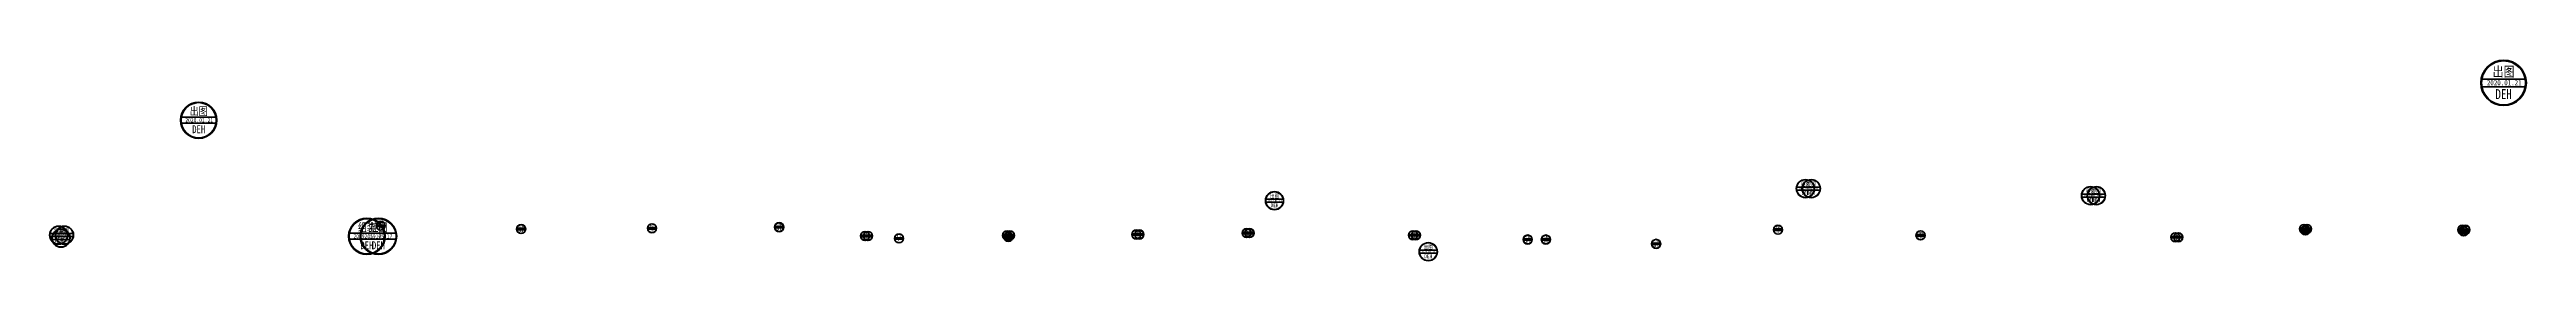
# Model space of a CAD drawing. Header units: millimetres. Extents: x 1333 to 131050, y -107161 to -5704.
# Drawn here: x 43103 to 51252, y -60538 to -59876 of the extents above; entities that cross this region are included whole.
import ezdxf
from ezdxf.enums import TextEntityAlignment as Align

# ---------------------------------------------------------------- set-up
doc = ezdxf.new("R2010")
doc.units = ezdxf.units.MM
doc.header["$LTSCALE"] = 0.5
for name, color, linetype, lineweight in [('印章专用-出图', 1, 'Continuous', 80), ('印章专用-控图', 1, 'Continuous', 80), ('印章专用-组装', 1, 'Continuous', 80)]:
    doc.layers.add(name, color=color, linetype=linetype, lineweight=lineweight)
doc.styles.add('国标', font='simfang.ttf', dxfattribs={"width": 0.8})

# ---------------------------------------------------------------- blocks, each defined once
blk = doc.blocks.new('出图章')
at = {"layer": '印章专用-出图'}
h = blk.add_hatch(color=256, dxfattribs=at)
h.paths.add_polyline_path([(-15, 0, 1), (15, 0, 1)])
h.paths.add_polyline_path([(14.5, 0, -1), (-14.5, 0, -1)], flags=16)
h.paths.add_polyline_path([(-7.3, -12.3), (7.4, -12.3), (7.4, -2.7), (-7.3, -2.7)], flags=8)
at = {"layer": '印章专用-出图', "lineweight": 35}
for p, q in [((-14.3, 2.5), (14.3, 2.5)), ((-14.3, -2.5), (14.3, -2.5))]:
    blk.add_line(p, q, dxfattribs=at)
for radius in [15, 14.5]:
    blk.add_circle((0, 0), radius, dxfattribs=at)
at = {"layer": '印章专用-出图', "color": 4, "style": '国标', "width": 0.8}
blk.add_text('DEH', height=6.56, dxfattribs=at).set_placement((0, -10.7), align=Align.CENTER)
at = {"layer": '印章专用-出图', "color": 2, "style": '国标', "width": 0.8}
blk.add_attdef('XXXX.XX.XX', text='', height=3.5, dxfattribs=at).set_placement((0.4, 0.1), align=Align.MIDDLE_CENTER)
at = {"layer": '印章专用-出图', "color": 3, "style": '国标', "width": 0.8}
blk.add_attdef('出图', text='', height=6.6, dxfattribs=at).set_placement((0, 7.4), align=Align.MIDDLE_CENTER)
blk = doc.blocks.new('YZ-CT')
at = {"layer": '印章专用-出图'}
blk.add_blockref('出图章', (0.6, 0), dxfattribs=at).add_auto_attribs({'出图': '出图', 'XXXX.XX.XX': '2020.01.21'})
blk = doc.blocks.new('控图章')
at = {"layer": '印章专用-控图'}
h = blk.add_hatch(color=256, dxfattribs=at)
h.paths.add_polyline_path([(-15, 0, 1), (15, 0, 1)])
h.paths.add_polyline_path([(14.5, 0, -1), (-14.5, 0, -1)], flags=16)
at = {"layer": '印章专用-控图', "lineweight": 35}
for p, q in [((-14.3, 2.5), (14.3, 2.5)), ((-14.3, -2.5), (14.3, -2.5))]:
    blk.add_line(p, q, dxfattribs=at)
for radius in [15, 14.5]:
    blk.add_circle((0, 0), radius, dxfattribs=at)
at = {"layer": '印章专用-控图', "color": 4, "style": '国标', "width": 0.8}
blk.add_text('DEH', height=6.56, dxfattribs=at).set_placement((0, -10.7), align=Align.CENTER)
at = {"layer": '印章专用-控图', "color": 2, "style": '国标', "width": 0.8}
blk.add_attdef('XXXX.XX.XX', text='', height=3.5, dxfattribs=at).set_placement((0, 0), align=Align.MIDDLE_CENTER)
at = {"layer": '印章专用-控图', "color": 3, "style": '国标', "width": 0.8}
blk.add_attdef('控图', text='', height=6.6, dxfattribs=at).set_placement((0, 7.4), align=Align.MIDDLE_CENTER)
blk = doc.blocks.new('YZ-KT')
at = {"layer": '印章专用-控图'}
blk.add_blockref('控图章', (0.6, 0), dxfattribs=at).add_auto_attribs({'XXXX.XX.XX': '2019.05.17', '控图': '控图'})
blk = doc.blocks.new('组装章')
at = {"layer": '印章专用-组装', "lineweight": 35}
h = blk.add_hatch(color=256, dxfattribs=at)
h.paths.add_polyline_path([(-15, 0, 1), (15, 0, 1)])
h.paths.add_polyline_path([(14.5, 0, -1), (-14.5, 0, -1)], flags=16)
for p, q in [((-14.3, 2.5), (14.3, 2.5)), ((-14.3, -2.5), (14.3, -2.5))]:
    blk.add_line(p, q, dxfattribs=at)
for radius in [15, 14.5]:
    blk.add_circle((0, 0), radius, dxfattribs=at)
at = {"layer": '印章专用-组装', "color": 4, "style": '国标', "width": 0.8}
blk.add_text('DEH', height=6.56, dxfattribs=at).set_placement((0, -10.7), align=Align.CENTER)
at = {"layer": '印章专用-组装', "color": 2, "style": '国标', "width": 0.8}
blk.add_attdef('XXXX.XX.XX', text='', height=3.5, dxfattribs=at).set_placement((0.4, 0.1), align=Align.MIDDLE_CENTER)
at = {"layer": '印章专用-组装', "color": 3, "style": '国标', "width": 0.8}
blk.add_attdef('组装', text='', height=6.6, dxfattribs=at).set_placement((0, 7.4), align=Align.MIDDLE_CENTER)
blk = doc.blocks.new('YZ-ZZ')
at = {"layer": '印章专用-组装'}
blk.add_blockref('组装章', (0.6, 0), dxfattribs=at).add_auto_attribs({'组装': '组装', 'XXXX.XX.XX': '2019.05.17'})

msp = doc.modelspace()

# ---------------------------------------------------------------- block references
at = {"layer": '印章专用-出图'}
for p, xscale, yscale, zscale in [((51173.867, -59950.69), 5, 5, 5), ((43591.112, -60073.897), 4, 4, 4), ((47131.904, -60339.488), 2, 2, 2), ((43139.473, -60463.103), 2, 2, 2), ((47637.617, -60507.979), 2, 2, 2)]:
    msp.add_blockref('YZ-CT', p, dxfattribs=dict(at, xscale=xscale, yscale=yscale, zscale=zscale))
for p in [(44191.928, -60422.273), (44653.719, -60433.111), (45084.268, -60430.409), (45502.681, -60426.796), (45897.064, -60464.02), (46256.462, -60459.078), (48387.932, -60481.935), (48788.836, -60435.377), (49257.942, -60453.827), (50523.617, -60437.673), (51044.676, -60440.54)]:
    msp.add_blockref('YZ-CT', p, dxfattribs=at)
at = {"layer": '印章专用-控图'}
for p, xscale, yscale, zscale in [((48897.667, -60299.505), 2, 2, 2), ((49835.705, -60322.725), 2, 2, 2), ((43150.523, -60453.103), 2, 2, 2), ((44182.451, -60456.984), 4, 4, 4)]:
    msp.add_blockref('YZ-KT', p, dxfattribs=dict(at, xscale=xscale, yscale=yscale, zscale=zscale))
for p in [(45794.868, -60455.837), (46261.987, -60454.078), (46687.459, -60451.101), (47050.033, -60446.408), (47597.51, -60453.418), (48025.254, -60467.683), (50105.752, -60460.083), (50529.141, -60432.673), (51050.201, -60435.54)]:
    msp.add_blockref('YZ-KT', p, dxfattribs=at)
at = {"layer": '印章专用-组装'}
for p, xscale, yscale, zscale in [((48878.635, -60299.505), 2, 2, 2), ((49816.674, -60322.725), 2, 2, 2), ((43131.491, -60453.103), 2, 2, 2), ((44144.388, -60456.984), 4, 4, 4)]:
    msp.add_blockref('YZ-ZZ', p, dxfattribs=dict(at, xscale=xscale, yscale=yscale, zscale=zscale))
for p in [(45785.352, -60455.837), (46252.471, -60454.078), (46677.943, -60451.101), (47040.517, -60446.408), (47587.994, -60453.418), (47965.6, -60467.683), (50096.236, -60460.083), (50519.625, -60432.673), (51040.685, -60435.54)]:
    msp.add_blockref('YZ-ZZ', p, dxfattribs=at)

doc.saveas('drawing.dxf')
